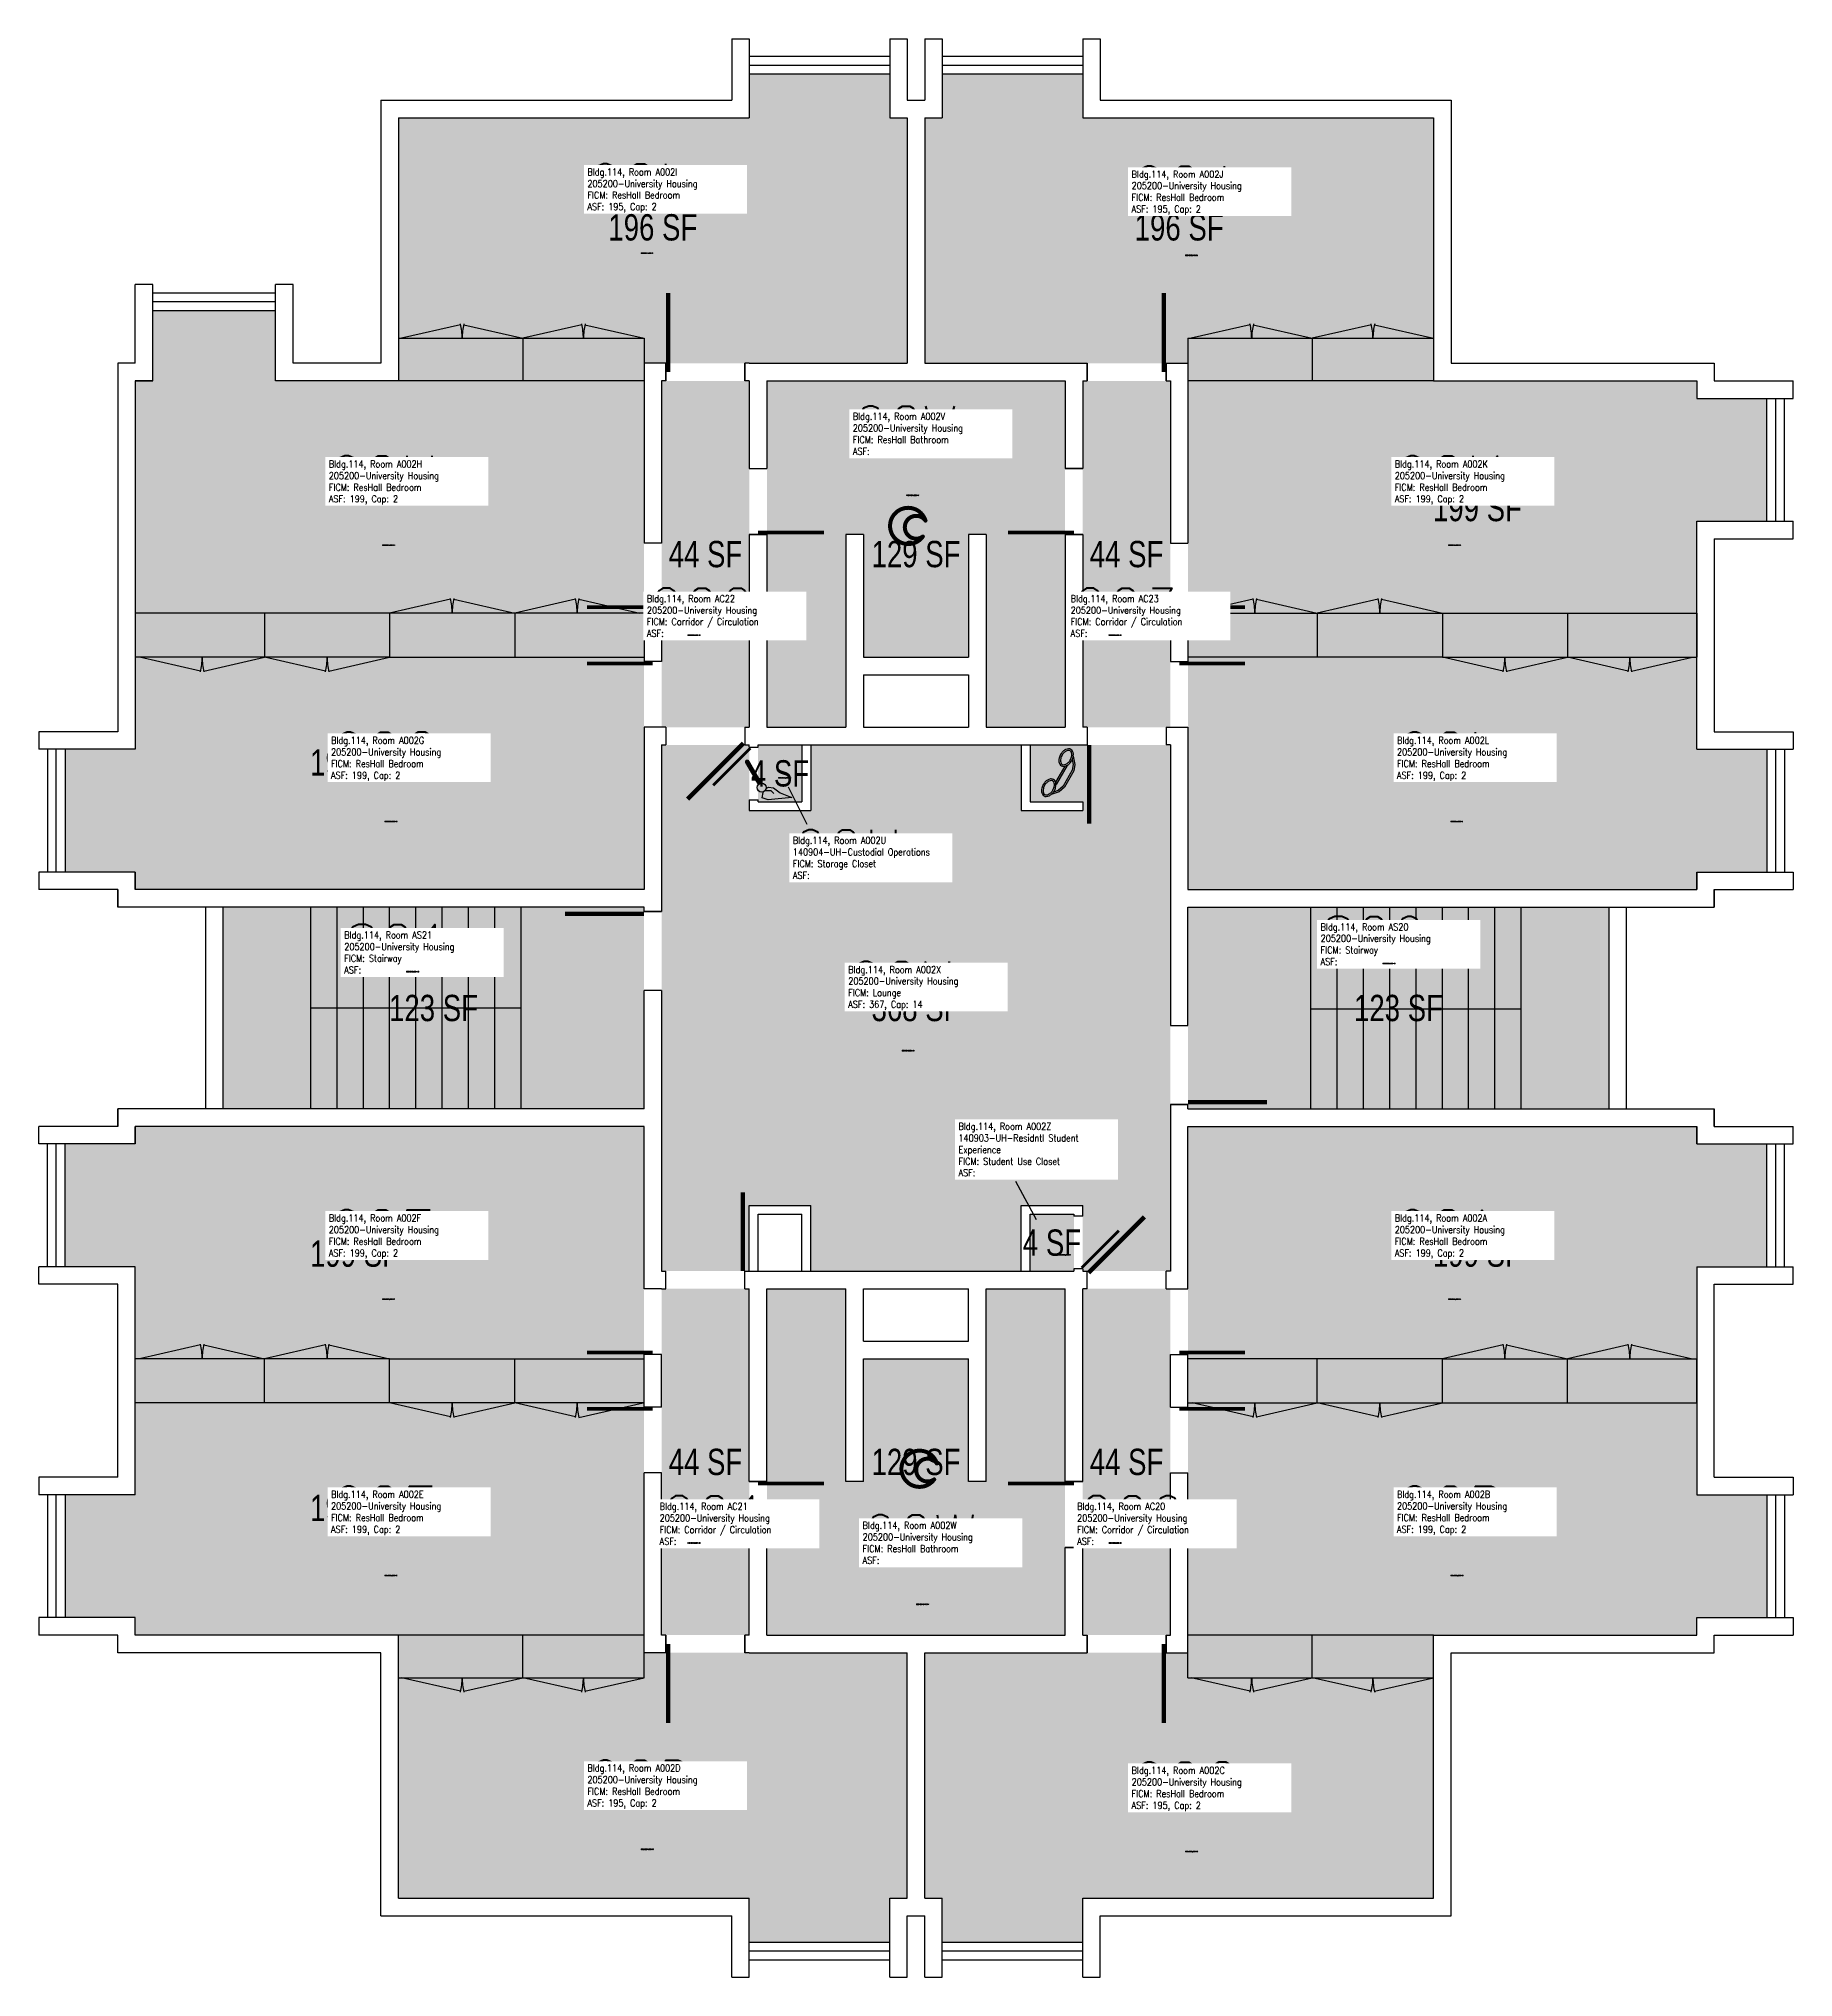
# Model space of a CAD drawing. Header units: inches. Extents: x 0 to 1952, y -32 to 852.
# Drawn here: x 1152 to 1952, y -32 to 852 of the extents above; entities outside this region: 2.
import ezdxf
from ezdxf.enums import TextEntityAlignment as Align

# ---------------------------------------------------------------- set-up
doc = ezdxf.new("R2010")
doc.units = ezdxf.units.IN
doc.header["$LTSCALE"] = 10
doc.header["$MEASUREMENT"] = 0
doc.layers.get('0').update_dxf_attribs({"linetype": 'CONTINUOUS'})
for name, color, linetype in [('A-DOOR', 2, 'CONTINUOUS'), ('A-FLOR', 3, 'CONTINUOUS'), ('A-GLAZ', 1, 'CONTINUOUS'), ('A-GLAZ-SILL', 2, 'CONTINUOUS'), ('A-IDEN-CNUM', 7, 'CONTINUOUS'), ('A-IDEN-ICON', 4, 'CONTINUOUS'), ('A-IDEN-RNUM', 7, 'CONTINUOUS'), ('A-IDEN-SNUM', 4, 'CONTINUOUS'), ('A-IDEN-VNUM', 4, 'CONTINUOUS'), ('A-WALL', 5, 'CONTINUOUS'), ('AREA-TEXT', 3, 'CONTINUOUS'), ('Rooms-Category-Color', 7, 'CONTINUOUS'), ('Rooms-College-Color', 7, 'CONTINUOUS'), ('Rooms-Department-Color', 7, 'CONTINUOUS'), ('Rooms-Division-Color', 7, 'CONTINUOUS'), ('Rooms-Information', 7, 'CONTINUOUS')]:
    doc.layers.add(name, color=color, linetype=linetype)
doc.styles.add('AREA', font='arial.ttf', dxfattribs={"width": 0.75, "height": 12})
doc.styles.add('ROOMSNUMBER', font='txt.shx', dxfattribs={"height": 0.03})
doc.styles.add('ROOMVNUMBER', font='simplex.shx', dxfattribs={"width": 0.85})

msp = doc.modelspace()

# ---------------------------------------------------------------- texts
at = {"layer": 'A-IDEN-CNUM', "style": 'ROOMSNUMBER'}
for s, p in [('CAD #114-A_0002-0I', (1426.64, 754.09)), ('CAD #114-A_0002-0J', (1674.8, 753.06)), ('CAD #114-A_0002-0V', (1547.66, 643.63)), ('CAD #114-A_0002-0H', (1308.72, 620.89)), ('CAD #114-A_0002-0K', (1794.77, 620.89)), ('CAD #114-A_C202-00', (1447.95, 579.85)), ('CAD #114-A_C203-00', (1639.95, 579.85)), ('CAD #114-A_0002-0U', (1489.28, 514.75)), ('CAD #114-A_0002-0G', (1309.74, 494.87)), ('CAD #114-A_0002-0L', (1795.8, 494.87)), ('CAD #114-A_S201-00', (1319.69, 426.39)), ('CAD #114-A_S200-00', (1764.88, 430.14)), ('CAD #114-A_0002-0X', (1545.59, 390.36)), ('CAD #114-A_0002-0Z', (1616.83, 297.23)), ('CAD #114-A_0002-0F', (1308.72, 277.01)), ('CAD #114-A_0002-0A', (1794.77, 277.01)), ('CAD #114-A_C201-00', (1447.95, 165.85)), ('CAD #114-A_C200-00', (1639.95, 165.85)), ('CAD #114-A_0002-0E', (1309.74, 150.99)), ('CAD #114-A_0002-0B', (1795.8, 150.99)), ('CAD #114-A_0002-0W', (1552.14, 137.9)), ('CAD #114-A_0002-0D', (1426.64, 26.16)), ('CAD #114-A_0002-0C', (1674.8, 25.13))]:
    msp.add_text(s, height=0.36, rotation=360, dxfattribs=at).set_placement(p)
at = {"layer": 'A-IDEN-RNUM', "style": 'ROOMSNUMBER'}
for s, p in [('0002-I0', (1426.64, 754.09)), ('0002-J0', (1674.8, 753.06)), ('0002-V0', (1547.66, 643.63)), ('0002-H0', (1308.72, 620.89)), ('0002-K0', (1794.77, 620.89)), ('0C22-00', (1447.95, 579.85)), ('0C23-00', (1639.95, 579.85)), ('0002-U0', (1489.28, 514.75)), ('0002-G0', (1309.74, 494.87)), ('0002-L0', (1795.8, 494.87)), ('0S21-00', (1319.69, 426.39)), ('0S20-00', (1764.88, 430.14)), ('0002-X0', (1545.59, 390.36)), ('0002-Z0', (1616.83, 297.23)), ('0002-F0', (1308.72, 277.01)), ('0002-A0', (1794.77, 277.01)), ('0C21-00', (1447.95, 165.85)), ('0C20-00', (1639.95, 165.85)), ('0002-E0', (1309.74, 150.99)), ('0002-B0', (1795.8, 150.99)), ('0002-W0', (1552.14, 137.9)), ('0002-D0', (1426.64, 26.16)), ('0002-C0', (1674.8, 25.13))]:
    msp.add_text(s, height=0.36, rotation=360, dxfattribs=at).set_placement(p)
at = {"layer": 'A-IDEN-SNUM', "style": 'ROOMSNUMBER'}
for s, p in [('1140A002I0', (1426.64, 754.09)), ('1140A002J0', (1674.8, 753.06)), ('1140A002V0', (1547.66, 643.63)), ('1140A002H0', (1308.72, 620.89)), ('1140A002K0', (1794.77, 620.89)), ('1140AC2200', (1447.95, 579.85)), ('1140AC2300', (1639.95, 579.85)), ('1140A002U0', (1489.28, 514.75)), ('1140A002G0', (1309.74, 494.87)), ('1140A002L0', (1795.8, 494.87)), ('1140AS2100', (1319.69, 426.39)), ('1140AS2000', (1764.88, 430.14)), ('1140A002X0', (1545.59, 390.36)), ('1140A002Z0', (1616.83, 297.23)), ('1140A002F0', (1308.72, 277.01)), ('1140A002A0', (1794.77, 277.01)), ('1140AC2100', (1447.95, 165.85)), ('1140AC2000', (1639.95, 165.85)), ('1140A002E0', (1309.74, 150.99)), ('1140A002B0', (1795.8, 150.99)), ('1140A002W0', (1552.14, 137.9)), ('1140A002D0', (1426.64, 26.16)), ('1140A002C0', (1674.8, 25.13))]:
    msp.add_text(s, height=0.36, rotation=360, dxfattribs=at).set_placement(p)
at = {"layer": 'A-IDEN-VNUM', "style": 'ROOMVNUMBER', "width": 0.85}
for s, p in [('02I', (1402.17, 772.74)), ('02J', (1650.33, 771.72)), ('02V', (1523.19, 662.29)), ('02H', (1284.25, 639.55)), ('02K', (1770.3, 639.55)), ('C22', (1429.31, 579.24)), ('C23', (1622.53, 579.24)), ('02G', (1285.27, 513.52)), ('02L', (1771.33, 513.52)), ('02U', (1495.85, 468.96)), ('S20', (1736.51, 429.53)), ('S21', (1291.31, 425.78)), ('02X', (1521.12, 409.01)), ('02Z', (1571.37, 333.25)), ('02F', (1284.25, 295.67)), ('02A', (1770.3, 295.67)), ('02E', (1285.27, 169.64)), ('C21', (1435.12, 165.24)), ('C20', (1625.5, 165.24)), ('02B', (1771.33, 169.64)), ('02W', (1527.67, 156.56)), ('02D', (1402.17, 44.82)), ('02C', (1650.33, 43.79))]:
    msp.add_text(s, height=22.238, rotation=360, dxfattribs=at).set_placement(p)
at = {"layer": 'AREA-TEXT', "style": 'AREA', "width": 0.75}
for s, p in [('196 SF', (1432, 766)), ('196 SF', (1672, 766)), ('199 SF', (1312, 654)), ('199 SF', (1808, 638)), ('44 SF', (1456, 617)), ('129 SF', (1552, 617)), ('44 SF', (1648, 617)), ('199 SF', (1296, 522)), ('4 SF', (1490, 517)), ('199 SF', (1808, 522)), ('123 SF', (1332, 410)), ('368 SF', (1552, 410)), ('123 SF', (1772, 410)), ('199 SF', (1296, 298)), ('4 SF', (1614, 303)), ('199 SF', (1808, 298)), ('44 SF', (1456, 203)), ('129 SF', (1552, 203)), ('44 SF', (1648, 203)), ('199 SF', (1296, 182)), ('199 SF', (1808, 182)), ('196 SF', (1432, 54)), ('196 SF', (1672, 54))]:
    msp.add_text(s, height=12, dxfattribs=at).set_placement(p, align=Align.MIDDLE_CENTER)

# ---------------------------------------------------------------- blocks, each defined once
blk = doc.blocks.new('CPBATH')
at = {"color": 0, "linetype": 'ByBlock', "const_width": 0.0127}
for points in [[(0.0571, 0.0168, 0.861492), (-0.0551, 0, 1)], [(-0.0551, 0, 0.726902), (0.0487, -0.0337, 1)], [(0.0571, 0.0168, 0.729002), (-0.0084, -0.0042, 1)], [(-0.0084, -0.0042, 0.609468), (0.0487, -0.0337, 1)]]:
    blk.add_lwpolyline(points, format="xyb", dxfattribs=at)
at = {"color": 0, "linetype": 'ByBlock', "const_width": 0.00637}
for points in [[(0.0544, 0.0152, 1), (0.0599, 0.0184, 1)], [(0.0459, -0.0353, 1), (0.0515, -0.0321, 1)]]:
    blk.add_lwpolyline(points, format="xyb", close=True, dxfattribs=at)
blk = doc.blocks.new('CPPHONE')
at = {"color": 0, "linetype": 'ByBlock'}
for p, q in [((0.0096, 0.0252), (-0.0196, -0.0252)), ((0.0169, 0.0279), (-0.0182, -0.0329))]:
    blk.add_line(p, q, dxfattribs=at)
for points in [[(0.0288, 0.0786, 0.139889), (0.0216, 0.0804, 0.107118), (0.0122, 0.0781, 0.079812), (0.0039, 0.0722, 0.067459), (-0.0035, 0.0626, 0.067459), (-0.008, 0.0515, 0.079812), (-0.009, 0.0413, 0.107118), (-0.0064, 0.032, 0.139889), (-0.0012, 0.0267, 0.139889), (0.0061, 0.0248, 0.107118), (0.0155, 0.0272, 0.079812), (0.0238, 0.0331, 0.067459), (0.0312, 0.0426, 0.067459), (0.0357, 0.0538, 0.079812), (0.0367, 0.0639, 0.107118), (0.034, 0.0732, 0.139889)], [(0.0263, 0.0743, 0.139889), (0.0218, 0.0754, 0.107118), (0.0144, 0.0736, 0.079812), (0.0074, 0.0686, 0.067459), (0.0008, 0.0601, 0.067459), (-0.0032, 0.0502, 0.079812), (-0.004, 0.0417, 0.107118), (-0.0019, 0.0344, 0.139889), (0.0013, 0.031, 0.139889), (0.0059, 0.0298, 0.107118), (0.0133, 0.0317, 0.079812), (0.0203, 0.0367, 0.067459), (0.0268, 0.0451, 0.067459), (0.0309, 0.055, 0.079812), (0.0317, 0.0636, 0.107118), (0.0296, 0.0709, 0.139889)], [(-0.0262, -0.0167, 0.139889), (-0.0334, -0.0148, 0.107118), (-0.0428, -0.0172, 0.079812), (-0.0511, -0.0231, 0.067459), (-0.0585, -0.0326, 0.067459), (-0.063, -0.0438, 0.079812), (-0.064, -0.0539, 0.107118), (-0.0614, -0.0632, 0.139889), (-0.0562, -0.0686, 0.139889), (-0.0489, -0.0704, 0.107118), (-0.0395, -0.0681, 0.079812), (-0.0312, -0.0622, 0.067459), (-0.0238, -0.0526, 0.067459), (-0.0193, -0.0415, 0.079812), (-0.0183, -0.0313, 0.107118), (-0.021, -0.022, 0.139889)], [(-0.0287, -0.021, 0.139889), (-0.0332, -0.0198, 0.107118), (-0.0406, -0.0217, 0.079812), (-0.0476, -0.0267, 0.067459), (-0.0542, -0.0351, 0.067459), (-0.0582, -0.045, 0.079812), (-0.059, -0.0536, 0.107118), (-0.0569, -0.0609, 0.139889), (-0.0537, -0.0643, 0.139889), (-0.0491, -0.0654, 0.107118), (-0.0417, -0.0636, 0.079812), (-0.0347, -0.0586, 0.067459), (-0.0282, -0.0501, 0.067459), (-0.0241, -0.0402, 0.079812), (-0.0233, -0.0317, 0.107118), (-0.0254, -0.0244, 0.139889)]]:
    blk.add_lwpolyline(points, format="xyb", close=True, dxfattribs=at)
for points in [[(0.0364, 0.0572), (0.0417, 0.0308), (0.0382, 0.0108), (0.0082, -0.0411), (-0.0083, -0.0558), (-0.0338, -0.0645)], [(0.0334, 0.047), (0.0366, 0.0307), (0.0334, 0.0126), (0.0043, -0.0379), (-0.0109, -0.0514), (-0.0265, -0.0567)]]:
    blk.add_lwpolyline(points, dxfattribs=at)
blk = doc.blocks.new('CPCUST')
at = {"color": 0, "linetype": 'ByBlock'}
for p, q in [((0.0171, -0.0639), (0.02, -0.0466)), ((0.0262, -0.0408), (0.0446, -0.0406)), ((0.0297, -0.0341), (0.0376, -0.0302)), ((0.0376, -0.0302), (0.0533, -0.0324)), ((0.0446, -0.0406), (0.0543, -0.0505)), ((0.0533, -0.0324), (0.0745, -0.0479)), ((0.0745, -0.0479), (0.1117, -0.0625)), ((0.0358, -0.0705), (0.0171, -0.0639)), ((0.1117, -0.0625), (0.0358, -0.0705))]:
    blk.add_line(p, q, dxfattribs=at)
at = {"color": 0, "linetype": 'ByBlock', "const_width": 0.0075}
blk.add_lwpolyline([(-0.0332, 0.0481, 1), (-0.0268, 0.0519, 1)], format="xyb", close=True, dxfattribs=at)
at = {"color": 0, "linetype": 'ByBlock', "const_width": 0.015}
blk.add_lwpolyline([(-0.03, 0.05), (0.01, -0.0193)], dxfattribs=at)
at = {"color": 0, "linetype": 'ByBlock'}
blk.add_circle((0.0158, -0.0313), 0.0141, dxfattribs=at)

# ---------------------------------------------------------------- hatches: boundary and pattern name
at = {"layer": 'Rooms-Category-Color', "true_color": 0x728ef3}
for points in [[(1548, 704), (1428, 704), (1428, 696), (1316, 696), (1316, 816), (1476, 816), (1476, 836), (1540, 836), (1540, 816), (1548, 816)], [(1556, 704), (1676, 704), (1676, 696), (1788, 696), (1788, 816), (1628, 816), (1628, 836), (1564, 836), (1564, 816), (1556, 816)], [(1428, 696), (1260, 696), (1260, 728), (1204, 728), (1204, 696), (1196, 696), (1196, 580), (1428, 580)], [(1484, 696), (1620, 696), (1620, 538), (1584, 538), (1584, 626), (1576, 626), (1576, 570), (1528, 570), (1528, 626), (1520, 626), (1520, 538), (1484, 538)], [(1676, 696), (1908, 696), (1908, 688), (1940, 688), (1940, 632), (1908, 632), (1908, 580), (1676, 580)], [(1428, 464), (1196, 464), (1196, 472), (1164, 472), (1164, 528), (1196, 528), (1196, 580), (1428, 580)], [(1676, 464), (1908, 464), (1908, 472), (1940, 472), (1940, 528), (1908, 528), (1908, 580), (1676, 580)], [(1600, 530), (1504, 530), (1504, 500.01), (1476, 500), (1476, 530), (1436, 530), (1436, 290), (1476, 290), (1476, 320), (1504, 320), (1504, 290), (1600, 290), (1600, 320), (1628, 320), (1628, 290), (1668, 290), (1668, 530), (1630, 530), (1604, 530), (1604, 504), (1628, 504), (1628, 500), (1600, 500)], [(1500, 504), (1480, 504), (1480, 530), (1500, 530)], [(1428, 356), (1196, 356), (1196, 348), (1164, 348), (1164, 292), (1196, 292), (1196, 240), (1428, 240)], [(1676, 356), (1908, 356), (1908, 348), (1940, 348), (1940, 292), (1908, 292), (1908, 240), (1676, 240)], [(1604, 290), (1624, 290), (1624, 316), (1604, 316)], [(1484, 124), (1620, 124), (1620, 282), (1584, 282), (1584, 194), (1576, 194), (1576, 250), (1528, 250), (1528, 194), (1520, 194), (1520, 282), (1484, 282)], [(1428, 124), (1196, 124), (1196, 132), (1164, 132), (1164, 188), (1196, 188), (1196, 240), (1428, 240)], [(1676, 124), (1908, 124), (1908, 132), (1940, 132), (1940, 188), (1908, 188), (1908, 240), (1676, 240)], [(1548, 116), (1428, 116), (1428, 124), (1316, 124), (1316, 4), (1476, 4), (1476, -16), (1540, -16), (1540, 4), (1548, 4)], [(1556, 116), (1676, 116), (1676, 124), (1788, 124), (1788, 4), (1628, 4), (1628, -16), (1564, -16), (1564, 4), (1556, 4)]]:
    msp.add_hatch(color=171, dxfattribs=at).paths.add_polyline_path(points)
at = {"layer": 'Rooms-Category-Color', "true_color": 0xadadad}
for points in [[(1476, 696), (1436, 696), (1436, 538), (1476, 538)], [(1628, 538), (1668, 538), (1668, 696), (1628, 696)], [(1236, 364), (1428, 364), (1428, 456), (1236, 456)], [(1676, 364), (1868, 364), (1868, 456), (1676, 456)], [(1476, 124), (1436, 124), (1436, 282), (1476, 282)], [(1668, 124), (1628, 124), (1628, 282), (1668, 282)]]:
    msp.add_hatch(color=253, dxfattribs=at).paths.add_polyline_path(points)
at = {"layer": 'Rooms-College-Color', "true_color": 0xadadad}
for points in [[(1548, 704), (1428, 704), (1428, 696), (1316, 696), (1316, 816), (1476, 816), (1476, 836), (1540, 836), (1540, 816), (1548, 816)], [(1556, 704), (1676, 704), (1676, 696), (1788, 696), (1788, 816), (1628, 816), (1628, 836), (1564, 836), (1564, 816), (1556, 816)], [(1428, 696), (1260, 696), (1260, 728), (1204, 728), (1204, 696), (1196, 696), (1196, 580), (1428, 580)], [(1476, 696), (1436, 696), (1436, 538), (1476, 538)], [(1484, 696), (1620, 696), (1620, 538), (1584, 538), (1584, 626), (1576, 626), (1576, 570), (1528, 570), (1528, 626), (1520, 626), (1520, 538), (1484, 538)], [(1628, 538), (1668, 538), (1668, 696), (1628, 696)], [(1676, 696), (1908, 696), (1908, 688), (1940, 688), (1940, 632), (1908, 632), (1908, 580), (1676, 580)], [(1428, 464), (1196, 464), (1196, 472), (1164, 472), (1164, 528), (1196, 528), (1196, 580), (1428, 580)], [(1676, 464), (1908, 464), (1908, 472), (1940, 472), (1940, 528), (1908, 528), (1908, 580), (1676, 580)], [(1600, 530), (1504, 530), (1504, 500.01), (1476, 500), (1476, 530), (1436, 530), (1436, 290), (1476, 290), (1476, 320), (1504, 320), (1504, 290), (1600, 290), (1600, 320), (1628, 320), (1628, 290), (1668, 290), (1668, 530), (1630, 530), (1604, 530), (1604, 504), (1628, 504), (1628, 500), (1600, 500)], [(1500, 504), (1480, 504), (1480, 530), (1500, 530)], [(1236, 364), (1428, 364), (1428, 456), (1236, 456)], [(1676, 364), (1868, 364), (1868, 456), (1676, 456)], [(1428, 356), (1196, 356), (1196, 348), (1164, 348), (1164, 292), (1196, 292), (1196, 240), (1428, 240)], [(1676, 356), (1908, 356), (1908, 348), (1940, 348), (1940, 292), (1908, 292), (1908, 240), (1676, 240)], [(1604, 290), (1624, 290), (1624, 316), (1604, 316)], [(1476, 124), (1436, 124), (1436, 282), (1476, 282)], [(1484, 124), (1620, 124), (1620, 282), (1584, 282), (1584, 194), (1576, 194), (1576, 250), (1528, 250), (1528, 194), (1520, 194), (1520, 282), (1484, 282)], [(1668, 124), (1628, 124), (1628, 282), (1668, 282)], [(1428, 124), (1196, 124), (1196, 132), (1164, 132), (1164, 188), (1196, 188), (1196, 240), (1428, 240)], [(1676, 124), (1908, 124), (1908, 132), (1940, 132), (1940, 188), (1908, 188), (1908, 240), (1676, 240)], [(1548, 116), (1428, 116), (1428, 124), (1316, 124), (1316, 4), (1476, 4), (1476, -16), (1540, -16), (1540, 4), (1548, 4)], [(1556, 116), (1676, 116), (1676, 124), (1788, 124), (1788, 4), (1628, 4), (1628, -16), (1564, -16), (1564, 4), (1556, 4)]]:
    msp.add_hatch(color=253, dxfattribs=at).paths.add_polyline_path(points)
at = {"layer": 'Rooms-Department-Color', "true_color": 0x604aed}
for points in [[(1548, 704), (1428, 704), (1428, 696), (1316, 696), (1316, 816), (1476, 816), (1476, 836), (1540, 836), (1540, 816), (1548, 816)], [(1556, 704), (1676, 704), (1676, 696), (1788, 696), (1788, 816), (1628, 816), (1628, 836), (1564, 836), (1564, 816), (1556, 816)], [(1428, 696), (1260, 696), (1260, 728), (1204, 728), (1204, 696), (1196, 696), (1196, 580), (1428, 580)], [(1484, 696), (1620, 696), (1620, 538), (1584, 538), (1584, 626), (1576, 626), (1576, 570), (1528, 570), (1528, 626), (1520, 626), (1520, 538), (1484, 538)], [(1676, 696), (1908, 696), (1908, 688), (1940, 688), (1940, 632), (1908, 632), (1908, 580), (1676, 580)], [(1428, 464), (1196, 464), (1196, 472), (1164, 472), (1164, 528), (1196, 528), (1196, 580), (1428, 580)], [(1676, 464), (1908, 464), (1908, 472), (1940, 472), (1940, 528), (1908, 528), (1908, 580), (1676, 580)], [(1600, 530), (1504, 530), (1504, 500.01), (1476, 500), (1476, 530), (1436, 530), (1436, 290), (1476, 290), (1476, 320), (1504, 320), (1504, 290), (1600, 290), (1600, 320), (1628, 320), (1628, 290), (1668, 290), (1668, 530), (1630, 530), (1604, 530), (1604, 504), (1628, 504), (1628, 500), (1600, 500)], [(1500, 504), (1480, 504), (1480, 530), (1500, 530)], [(1428, 356), (1196, 356), (1196, 348), (1164, 348), (1164, 292), (1196, 292), (1196, 240), (1428, 240)], [(1676, 356), (1908, 356), (1908, 348), (1940, 348), (1940, 292), (1908, 292), (1908, 240), (1676, 240)], [(1604, 290), (1624, 290), (1624, 316), (1604, 316)], [(1484, 124), (1620, 124), (1620, 282), (1584, 282), (1584, 194), (1576, 194), (1576, 250), (1528, 250), (1528, 194), (1520, 194), (1520, 282), (1484, 282)], [(1428, 124), (1196, 124), (1196, 132), (1164, 132), (1164, 188), (1196, 188), (1196, 240), (1428, 240)], [(1676, 124), (1908, 124), (1908, 132), (1940, 132), (1940, 188), (1908, 188), (1908, 240), (1676, 240)], [(1548, 116), (1428, 116), (1428, 124), (1316, 124), (1316, 4), (1476, 4), (1476, -16), (1540, -16), (1540, 4), (1548, 4)], [(1556, 116), (1676, 116), (1676, 124), (1788, 124), (1788, 4), (1628, 4), (1628, -16), (1564, -16), (1564, 4), (1556, 4)]]:
    msp.add_hatch(color=173, dxfattribs=at).paths.add_polyline_path(points)
at = {"layer": 'Rooms-Department-Color', "true_color": 0xacacac}
for points in [[(1476, 696), (1436, 696), (1436, 538), (1476, 538)], [(1628, 538), (1668, 538), (1668, 696), (1628, 696)], [(1236, 364), (1428, 364), (1428, 456), (1236, 456)], [(1676, 364), (1868, 364), (1868, 456), (1676, 456)], [(1476, 124), (1436, 124), (1436, 282), (1476, 282)], [(1668, 124), (1628, 124), (1628, 282), (1668, 282)]]:
    msp.add_hatch(color=253, dxfattribs=at).paths.add_polyline_path(points)
at = {"layer": 'Rooms-Division-Color', "true_color": 0x604aed}
for points in [[(1548, 704), (1428, 704), (1428, 696), (1316, 696), (1316, 816), (1476, 816), (1476, 836), (1540, 836), (1540, 816), (1548, 816)], [(1556, 704), (1676, 704), (1676, 696), (1788, 696), (1788, 816), (1628, 816), (1628, 836), (1564, 836), (1564, 816), (1556, 816)], [(1428, 696), (1260, 696), (1260, 728), (1204, 728), (1204, 696), (1196, 696), (1196, 580), (1428, 580)], [(1484, 696), (1620, 696), (1620, 538), (1584, 538), (1584, 626), (1576, 626), (1576, 570), (1528, 570), (1528, 626), (1520, 626), (1520, 538), (1484, 538)], [(1676, 696), (1908, 696), (1908, 688), (1940, 688), (1940, 632), (1908, 632), (1908, 580), (1676, 580)], [(1428, 464), (1196, 464), (1196, 472), (1164, 472), (1164, 528), (1196, 528), (1196, 580), (1428, 580)], [(1676, 464), (1908, 464), (1908, 472), (1940, 472), (1940, 528), (1908, 528), (1908, 580), (1676, 580)], [(1600, 530), (1504, 530), (1504, 500.01), (1476, 500), (1476, 530), (1436, 530), (1436, 290), (1476, 290), (1476, 320), (1504, 320), (1504, 290), (1600, 290), (1600, 320), (1628, 320), (1628, 290), (1668, 290), (1668, 530), (1630, 530), (1604, 530), (1604, 504), (1628, 504), (1628, 500), (1600, 500)], [(1500, 504), (1480, 504), (1480, 530), (1500, 530)], [(1428, 356), (1196, 356), (1196, 348), (1164, 348), (1164, 292), (1196, 292), (1196, 240), (1428, 240)], [(1676, 356), (1908, 356), (1908, 348), (1940, 348), (1940, 292), (1908, 292), (1908, 240), (1676, 240)], [(1604, 290), (1624, 290), (1624, 316), (1604, 316)], [(1484, 124), (1620, 124), (1620, 282), (1584, 282), (1584, 194), (1576, 194), (1576, 250), (1528, 250), (1528, 194), (1520, 194), (1520, 282), (1484, 282)], [(1428, 124), (1196, 124), (1196, 132), (1164, 132), (1164, 188), (1196, 188), (1196, 240), (1428, 240)], [(1676, 124), (1908, 124), (1908, 132), (1940, 132), (1940, 188), (1908, 188), (1908, 240), (1676, 240)], [(1548, 116), (1428, 116), (1428, 124), (1316, 124), (1316, 4), (1476, 4), (1476, -16), (1540, -16), (1540, 4), (1548, 4)], [(1556, 116), (1676, 116), (1676, 124), (1788, 124), (1788, 4), (1628, 4), (1628, -16), (1564, -16), (1564, 4), (1556, 4)]]:
    msp.add_hatch(color=173, dxfattribs=at).paths.add_polyline_path(points)
at = {"layer": 'Rooms-Division-Color', "true_color": 0xadadad}
for points in [[(1476, 696), (1436, 696), (1436, 538), (1476, 538)], [(1628, 538), (1668, 538), (1668, 696), (1628, 696)], [(1236, 364), (1428, 364), (1428, 456), (1236, 456)], [(1676, 364), (1868, 364), (1868, 456), (1676, 456)], [(1476, 124), (1436, 124), (1436, 282), (1476, 282)], [(1668, 124), (1628, 124), (1628, 282), (1668, 282)]]:
    msp.add_hatch(color=253, dxfattribs=at).paths.add_polyline_path(points)

# ---------------------------------------------------------------- linework, layer by layer
at = {"layer": 'A-DOOR'}
for points in [[(1439, 700, 2, 2, 0), (1439, 736, 0, 0, -0.414214), (1474, 700, 0, 0, -0.814237)], [(1665, 700, 2, 2, 0), (1665, 736, 0, 0, 0.414214), (1630, 700, 0, 0, 0.814237)], [(1480, 626.83, 1.67, 1.67, 0), (1510, 626.83, 0, 0, 0.414214), (1480, 656, 0, 0, 0.814237)], [(1624, 626.83, 1.67, 1.67, 0), (1594, 626.83, 0, 0, -0.414214), (1624, 656, 0, 0, -0.814237)], [(1432, 592.83, 1.67, 1.67, 0), (1402, 592.83, 0, 0, -0.414214), (1432, 622, 0, 0, -0.814237)], [(1672, 592.83, 1.67, 1.67, 0), (1702, 592.83, 0, 0, 0.414214), (1672, 622, 0, 0, 0.814237)], [(1432, 567.17, 1.67, 1.67, 0), (1402, 567.17, 0, 0, 0.414214), (1432, 538, 0, 0, 0.814237)], [(1672, 567.17, 1.67, 1.67, 0), (1702, 567.17, 0, 0, -0.414214), (1672, 538, 0, 0, -0.814237)], [(1473.29, 530.71, 2, 2, 0), (1447.84, 505.25, 0, 0, -0.195255), (1437.79, 530, 0, 0, -0.195255)], [(1631, 530, 2, 2, 0), (1631, 494, 0, 0, 0.414214), (1666, 530, 0, 0, 0.814237)], [(1476.47, 528.53, 1.33, 1.33, 0), (1459.5, 511.56, 0, 0, 0.195255), (1476, 504.86, 0, 0, 0.195255)], [(1428, 453, 2, 2, 0), (1392, 453, 0, 0, 0.414214), (1428, 418, 0, 0, 0.814237)], [(1676, 367, 2, 2, 0), (1712, 367, 0, 0, 0.414214), (1676, 402, 0, 0, 0.814237)], [(1473, 290, 2, 2, 0), (1473, 326, 0, 0, 0.414214), (1438, 290, 0, 0, 0.814237)], [(1627.53, 291.47, 1.33, 1.33, 0), (1644.5, 308.44, 0, 0, 0.195255), (1628, 315.14, 0, 0, 0.195255)], [(1630.71, 289.29, 2, 2, 0), (1656.16, 314.75, 0, 0, -0.195255), (1666.21, 290, 0, 0, -0.195255)], [(1432, 252.83, 1.67, 1.67, 0), (1402, 252.83, 0, 0, -0.414214), (1432, 282, 0, 0, -0.814237)], [(1672, 252.83, 1.67, 1.67, 0), (1702, 252.83, 0, 0, 0.414214), (1672, 282, 0, 0, 0.814237)], [(1432, 227.17, 1.67, 1.67, 0), (1402, 227.17, 0, 0, 0.414214), (1432, 198, 0, 0, 0.814237)], [(1672, 227.17, 1.67, 1.67, 0), (1702, 227.17, 0, 0, -0.414214), (1672, 198, 0, 0, -0.814237)], [(1480, 193.17, 1.67, 1.67, 0), (1510, 193.17, 0, 0, -0.414214), (1480, 164, 0, 0, -0.814237)], [(1624, 193.17, 1.67, 1.67, 0), (1594, 193.17, 0, 0, 0.414214), (1624, 164, 0, 0, 0.814237)], [(1439, 120, 2, 2, 0), (1439, 84, 0, 0, 0.414214), (1474, 120, 0, 0, 0.814237)], [(1665, 120, 2, 2, 0), (1665, 84, 0, 0, -0.414214), (1630, 120, 0, 0, -0.814237)]]:
    msp.add_lwpolyline(points, format="xyseb", dxfattribs=at)
at = {"layer": 'A-FLOR'}
for p, q in [((1344.36, 721.62), (1317.42, 715.4)), ((1345.77, 721.62), (1372.71, 715.4)), ((1399.65, 721.62), (1372.71, 715.4)), ((1401.06, 721.62), (1428, 715.4)), ((1704.36, 721.62), (1677.42, 715.4)), ((1705.77, 721.62), (1732.71, 715.4)), ((1759.65, 721.62), (1732.71, 715.4)), ((1761.06, 721.62), (1788, 715.4)), ((1316, 715.4), (1316, 696)), ((1316, 715.4), (1372.71, 715.4)), ((1317.42, 715.4), (1372.71, 715.4)), ((1372.71, 715.4), (1372.71, 696)), ((1372.71, 715.4), (1428, 715.4)), ((1428, 715.4), (1428, 696)), ((1676, 715.4), (1676, 696)), ((1676, 715.4), (1732.71, 715.4)), ((1677.42, 715.4), (1732.71, 715.4)), ((1732.71, 715.4), (1732.71, 696)), ((1732.71, 715.4), (1788, 715.4)), ((1788, 715.4), (1788, 696)), ((1428, 696), (1316, 696)), ((1788, 696), (1676, 696)), ((1339.77, 596.41), (1312, 590)), ((1341.23, 596.41), (1369, 590)), ((1396.77, 596.41), (1369, 590)), ((1398.23, 596.41), (1426, 590)), ((1705.77, 596.41), (1678, 590)), ((1707.23, 596.41), (1735, 590)), ((1762.77, 596.41), (1735, 590)), ((1764.23, 596.41), (1792, 590)), ((1196, 590), (1196, 570)), ((1312, 590), (1196, 590)), ((1255, 590), (1255, 570)), ((1312, 590), (1312, 570)), ((1369, 590), (1312, 590)), ((1369, 590), (1369, 570)), ((1428, 590), (1369, 590)), ((1426, 590), (1369, 590)), ((1676, 590), (1735, 590)), ((1678, 590), (1735, 590)), ((1735, 590), (1735, 570)), ((1735, 590), (1792, 590)), ((1792, 590), (1792, 570)), ((1792, 590), (1908, 590)), ((1849, 590), (1849, 570)), ((1908, 590), (1908, 570)), ((1312, 570), (1196, 570)), ((1225.77, 563.59), (1198, 570)), ((1227.23, 563.59), (1255, 570)), ((1282.77, 563.59), (1255, 570)), ((1284.23, 563.59), (1312, 570)), ((1312, 570), (1428, 570)), ((1792, 570), (1676, 570)), ((1819.77, 563.59), (1792, 570)), ((1792, 570), (1908, 570)), ((1821.23, 563.59), (1849, 570)), ((1876.77, 563.59), (1849, 570)), ((1878.23, 563.59), (1906, 570)), ((1276, 364), (1276, 456)), ((1288, 364), (1288, 456)), ((1300, 364), (1300, 456)), ((1312, 364), (1312, 456)), ((1324, 364), (1324, 456)), ((1336, 364), (1336, 456)), ((1348, 364), (1348, 456)), ((1360, 364), (1360, 456)), ((1372, 364), (1372, 456)), ((1732, 364), (1732, 455.64)), ((1744, 363.64), (1744, 455.64)), ((1756, 363.64), (1756, 455.64)), ((1768, 363.64), (1768, 455.64)), ((1780, 363.64), (1780, 455.64)), ((1792, 363.64), (1792, 455.64)), ((1804, 363.64), (1804, 455.64)), ((1816, 363.64), (1816, 455.64)), ((1828, 363.64), (1828, 455.64)), ((1276, 410), (1372, 410)), ((1732, 409.64), (1828, 409.64)), ((1225.77, 256.41), (1198, 250)), ((1227.23, 256.41), (1255, 250)), ((1282.77, 256.41), (1255, 250)), ((1284.23, 256.41), (1312, 250)), ((1819.77, 256.41), (1792, 250)), ((1821.23, 256.41), (1849, 250)), ((1876.77, 256.41), (1849, 250)), ((1878.23, 256.41), (1906, 250)), ((1196, 230), (1196, 250)), ((1312, 250), (1196, 250)), ((1255, 230), (1255, 250)), ((1312, 230), (1312, 250)), ((1312, 250), (1428, 250)), ((1369, 230), (1369, 250)), ((1792, 250), (1676, 250)), ((1735, 230), (1735, 250)), ((1792, 230), (1792, 250)), ((1792, 250), (1908, 250)), ((1849, 230), (1849, 250)), ((1908, 230), (1908, 250)), ((1312, 230), (1196, 230)), ((1339.77, 223.59), (1312, 230)), ((1369, 230), (1312, 230)), ((1341.23, 223.59), (1369, 230)), ((1428, 230), (1369, 230)), ((1396.77, 223.59), (1369, 230)), ((1426, 230), (1369, 230)), ((1398.32, 223.23), (1427.63, 230)), ((1676, 230), (1735, 230)), ((1705.77, 223.59), (1678, 230)), ((1678, 230), (1735, 230)), ((1707.23, 223.59), (1735, 230)), ((1762.77, 223.59), (1735, 230)), ((1735, 230), (1792, 230)), ((1764.23, 223.59), (1792, 230)), ((1792, 230), (1908, 230)), ((1316, 104.6), (1316, 124)), ((1428, 124), (1316, 124)), ((1372.71, 104.6), (1372.71, 124)), ((1428, 104.6), (1428, 124)), ((1676, 104.6), (1676, 124)), ((1788, 124), (1676, 124)), ((1732.71, 104.6), (1732.71, 124)), ((1788, 104.6), (1788, 124)), ((1316, 104.6), (1372.71, 104.6)), ((1344.36, 98.38), (1317.42, 104.6)), ((1317.42, 104.6), (1372.71, 104.6)), ((1345.77, 98.38), (1372.71, 104.6)), ((1399.65, 98.38), (1372.71, 104.6)), ((1372.71, 104.6), (1428, 104.6)), ((1401.06, 98.38), (1428, 104.6)), ((1676, 104.6), (1732.71, 104.6)), ((1704.36, 98.38), (1677.42, 104.6)), ((1677.42, 104.6), (1732.71, 104.6)), ((1705.77, 98.38), (1732.71, 104.6)), ((1759.65, 98.38), (1732.71, 104.6)), ((1732.71, 104.6), (1788, 104.6)), ((1761.06, 98.38), (1788, 104.6))]:
    msp.add_line(p, q, dxfattribs=at)
for centre, radius, start, end in [((1317.42, 715.4), 27.64, 0, 13.7374), ((1372.71, 715.4), 27.64, 166.2626, 180), ((1372.71, 715.4), 27.64, 0, 13.7374), ((1428, 715.4), 27.64, 166.2626, 180), ((1677.42, 715.4), 27.64, 0, 13.7374), ((1732.71, 715.4), 27.64, 166.2626, 180), ((1732.71, 715.4), 27.64, 0, 13.7374), ((1788, 715.4), 27.64, 166.2626, 180), ((1312, 590), 28.5, 0, 13.7374), ((1369, 590), 28.5, 166.2626, 180), ((1369, 590), 28.5, 0, 13.7374), ((1426, 590), 28.5, 166.2626, 180), ((1678, 590), 28.5, 0, 13.7374), ((1735, 590), 28.5, 166.2626, 180), ((1735, 590), 28.5, 0, 13.7374), ((1792, 590), 28.5, 166.2626, 180), ((1198, 570), 28.5, 346.2626, 0), ((1255, 570), 28.5, 180, 193.7374), ((1255, 570), 28.5, 346.2626, 0), ((1312, 570), 28.5, 180, 193.7374), ((1792, 570), 28.5, 346.2626, 0), ((1849, 570), 28.5, 180, 193.7374), ((1849, 570), 28.5, 346.2626, 0), ((1906, 570), 28.5, 180, 193.7374), ((1198, 250), 28.5, 0, 13.7374), ((1255, 250), 28.5, 166.2626, 180), ((1255, 250), 28.5, 0, 13.7374), ((1312, 250), 28.5, 166.2626, 180), ((1792, 250), 28.5, 0, 13.7374), ((1849, 250), 28.5, 166.2626, 180), ((1849, 250), 28.5, 0, 13.7374), ((1906, 250), 28.5, 166.2626, 180), ((1312, 230), 28.5, 346.2626, 0), ((1369, 230), 28.5, 180, 193.7374), ((1369, 230), 28.5, 346.2626, 0), ((1426, 230), 28.5, 180, 193.7374), ((1678, 230), 28.5, 346.2626, 0), ((1735, 230), 28.5, 180, 193.7374), ((1735, 230), 28.5, 346.2626, 0), ((1792, 230), 28.5, 180, 193.7374), ((1317.42, 104.6), 27.64, 346.2626, 0), ((1372.71, 104.6), 27.64, 180, 193.7374), ((1372.71, 104.6), 27.64, 346.2626, 0), ((1428, 104.6), 27.64, 180, 193.7374), ((1677.42, 104.6), 27.64, 346.2626, 0), ((1732.71, 104.6), 27.64, 180, 193.7374), ((1732.71, 104.6), 27.64, 346.2626, 0), ((1788, 104.6), 27.64, 180, 193.7374)]:
    msp.add_arc(centre, radius, start, end, dxfattribs=at)
at = {"layer": 'A-GLAZ'}
for p, q in [((1476, 840), (1540, 840)), ((1564, 840), (1628, 840)), ((1260, 732), (1204, 732)), ((1944, 632), (1944, 688)), ((1160, 472), (1160, 528)), ((1944, 472), (1944, 528)), ((1160, 292), (1160, 348)), ((1944, 292), (1944, 348)), ((1160, 132), (1160, 188)), ((1944, 132), (1944, 188)), ((1476, -20), (1540, -20)), ((1564, -20), (1628, -20))]:
    msp.add_line(p, q, dxfattribs=at)
at = {"layer": 'A-GLAZ-SILL'}
for p, q in [((1476, 844), (1540, 844)), ((1564, 844), (1628, 844)), ((1476, 836), (1540, 836)), ((1564, 836), (1628, 836)), ((1260, 736), (1204, 736)), ((1260, 728), (1204, 728)), ((1940, 632), (1940, 688)), ((1948, 632), (1948, 688)), ((1156, 528), (1156, 472)), ((1164, 528), (1164, 472)), ((1940, 528), (1940, 472)), ((1948, 528), (1948, 472)), ((1156, 292), (1156, 348)), ((1164, 292), (1164, 348)), ((1940, 292), (1940, 348)), ((1948, 292), (1948, 348)), ((1156, 188), (1156, 132)), ((1164, 188), (1164, 132)), ((1940, 188), (1940, 132)), ((1948, 188), (1948, 132)), ((1476, -16), (1540, -16)), ((1564, -16), (1628, -16)), ((1476, -24), (1540, -24)), ((1564, -24), (1628, -24))]:
    msp.add_line(p, q, dxfattribs=at)
at = {"layer": 'A-IDEN-VNUM'}
for points in [[(1502.41, 493.69), (1493.92, 510.65)], [(1597.42, 330.99), (1606.81, 313.54)]]:
    msp.add_lwpolyline(points, dxfattribs=at)
at = {"layer": 'A-WALL'}
for p, q in [((1468, 852), (1468, 824)), ((1468, 852), (1476, 852)), ((1476, 852), (1476, 816)), ((1540, 852), (1548, 852)), ((1540, 852), (1540, 816)), ((1548, 852), (1548, 824)), ((1556, 852), (1556, 824)), ((1556, 852), (1564, 852)), ((1564, 852), (1564, 816)), ((1628, 852), (1628, 816)), ((1628, 852), (1636, 852)), ((1636, 852), (1636, 824)), ((1308, 824), (1468, 824)), ((1308, 824), (1308, 704)), ((1548, 824), (1556, 824)), ((1636, 824), (1796, 824)), ((1796, 824), (1796, 704)), ((1316, 816), (1476, 816)), ((1316, 816), (1316, 696)), ((1540, 816), (1548, 816)), ((1548, 816), (1548, 704)), ((1556, 816), (1556, 704)), ((1556, 816), (1564, 816)), ((1628, 816), (1788, 816)), ((1788, 816), (1788, 696)), ((1196, 704), (1196, 740)), ((1204, 740), (1196, 740)), ((1204, 696), (1204, 740)), ((1260, 696), (1260, 740)), ((1268, 740), (1260, 740)), ((1268, 704), (1268, 740)), ((1188, 704), (1188, 536)), ((1196, 704), (1188, 704)), ((1308, 704), (1268, 704)), ((1436, 704), (1428, 704)), ((1428, 704), (1428, 622)), ((1438, 704), (1436, 704)), ((1438, 704), (1438, 696)), ((1438, 696), (1438, 704)), ((1474, 704), (1474, 696)), ((1476, 704), (1474, 704)), ((1474, 696), (1474, 704)), ((1476, 704), (1548, 704)), ((1556, 704), (1628, 704)), ((1628, 704), (1630, 704)), ((1630, 704), (1630, 696)), ((1630, 696), (1630, 704)), ((1666, 704), (1666, 696)), ((1666, 704), (1668, 704)), ((1666, 696), (1666, 704)), ((1668, 704), (1676, 704)), ((1676, 704), (1676, 622)), ((1796, 704), (1916, 704)), ((1796, 704), (1916, 704)), ((1916, 704), (1916, 696)), ((1196, 696), (1196, 528)), ((1196, 696), (1204, 696)), ((1204, 696), (1196, 696)), ((1316, 696), (1260, 696)), ((1436, 696), (1436, 622)), ((1438, 696), (1436, 696)), ((1476, 696), (1474, 696)), ((1476, 696), (1476, 656)), ((1484, 696), (1620, 696)), ((1484, 696), (1484, 656)), ((1620, 696), (1620, 656)), ((1628, 696), (1628, 656)), ((1628, 696), (1630, 696)), ((1666, 696), (1668, 696)), ((1668, 696), (1668, 622)), ((1788, 696), (1908, 696)), ((1788, 696), (1908, 696)), ((1908, 696), (1908, 688)), ((1916, 696), (1952, 696)), ((1952, 688), (1952, 696)), ((1908, 688), (1952, 688)), ((1476, 656), (1484, 656)), ((1476, 656), (1484, 656)), ((1620, 656), (1628, 656)), ((1628, 656), (1620, 656)), ((1908, 632), (1952, 632)), ((1908, 528), (1908, 632)), ((1952, 624), (1952, 632)), ((1436, 622), (1428, 622)), ((1436, 622), (1428, 622)), ((1476, 626), (1476, 538)), ((1484, 626), (1476, 626)), ((1476, 626), (1484, 626)), ((1484, 626), (1484, 538)), ((1520, 626), (1520, 538)), ((1528, 626), (1520, 626)), ((1528, 626), (1528, 570)), ((1576, 626), (1576, 570)), ((1584, 626), (1576, 626)), ((1584, 626), (1584, 538)), ((1620, 626), (1620, 538)), ((1620, 626), (1628, 626)), ((1628, 626), (1620, 626)), ((1628, 626), (1628, 538)), ((1668, 622), (1676, 622)), ((1668, 622), (1676, 622)), ((1916, 624), (1952, 624)), ((1916, 624), (1916, 536)), ((1428, 592), (1428, 568)), ((1436, 592), (1428, 592)), ((1436, 592), (1428, 592)), ((1436, 592), (1436, 568)), ((1668, 592), (1676, 592)), ((1668, 592), (1668, 568)), ((1668, 592), (1676, 592)), ((1676, 592), (1676, 568)), ((1436, 568), (1428, 568)), ((1436, 568), (1428, 568)), ((1528, 570), (1576, 570)), ((1668, 568), (1676, 568)), ((1668, 568), (1676, 568)), ((1528, 562), (1576, 562)), ((1528, 562), (1528, 538)), ((1576, 562), (1576, 538)), ((1188, 536), (1152, 536)), ((1152, 536), (1152, 528)), ((1428, 538), (1428, 464)), ((1436, 538), (1428, 538)), ((1438, 538), (1428, 538)), ((1438, 538), (1438, 530)), ((1474, 538), (1474, 530)), ((1474, 538), (1476, 538)), ((1484, 538), (1520, 538)), ((1528, 538), (1576, 538)), ((1584, 538), (1620, 538)), ((1630, 538), (1628, 538)), ((1630, 538), (1630, 530)), ((1666, 538), (1676, 538)), ((1666, 538), (1666, 530)), ((1668, 538), (1676, 538)), ((1676, 538), (1676, 464)), ((1916, 536), (1952, 536)), ((1952, 536), (1952, 528)), ((1196, 528), (1152, 528)), ((1436, 530), (1436, 454)), ((1436, 530), (1438, 530)), ((1474, 530), (1476, 530)), ((1476, 529), (1476, 530)), ((1476, 529), (1480, 529)), ((1480, 529), (1480, 530)), ((1480, 530), (1630, 530)), ((1500, 530), (1500, 504)), ((1504, 530), (1504, 500)), ((1600, 530), (1600, 500)), ((1604, 530), (1604, 504)), ((1668, 530), (1666, 530)), ((1668, 530), (1668, 402)), ((1908, 528), (1952, 528)), ((1476, 505), (1476, 500)), ((1476, 505), (1480, 505)), ((1480, 504), (1480, 505)), ((1480, 504), (1500, 504)), ((1604, 504), (1628, 504)), ((1628, 504), (1628, 500)), ((1476, 500), (1504, 500)), ((1600, 500), (1628, 500)), ((1196, 472), (1152, 472)), ((1152, 472), (1152, 464)), ((1196, 464), (1196, 472)), ((1196, 472), (1196, 464)), ((1196, 464), (1196, 472)), ((1196, 472), (1196, 464)), ((1908, 464), (1908, 472)), ((1908, 472), (1908, 464)), ((1908, 464), (1908, 472)), ((1908, 472), (1952, 472)), ((1952, 472), (1952, 464)), ((1188, 464), (1152, 464)), ((1188, 456), (1188, 464)), ((1188, 464), (1188, 456)), ((1188, 456), (1188, 464)), ((1188, 464), (1188, 456)), ((1428, 464), (1196, 464)), ((1676, 464), (1908, 464)), ((1916, 456), (1916, 464)), ((1916, 464), (1916, 456)), ((1916, 456), (1916, 464)), ((1916, 464), (1952, 464)), ((1428, 456), (1188, 456)), ((1228, 456), (1228, 364)), ((1236, 456), (1236, 364)), ((1428, 454), (1428, 456)), ((1428, 454), (1436, 454)), ((1436, 454), (1428, 454)), ((1676, 456), (1916, 456)), ((1676, 402), (1676, 456)), ((1868, 364), (1868, 456)), ((1876, 364), (1876, 456)), ((1428, 364), (1428, 418)), ((1436, 418), (1428, 418)), ((1436, 418), (1436, 290)), ((1668, 402), (1676, 402)), ((1428, 364), (1188, 364)), ((1188, 364), (1188, 356)), ((1188, 356), (1188, 364)), ((1188, 364), (1188, 356)), ((1188, 356), (1188, 364)), ((1676, 366), (1668, 366)), ((1668, 366), (1676, 366)), ((1668, 366), (1668, 290)), ((1676, 364), (1676, 366)), ((1676, 364), (1916, 364)), ((1916, 364), (1916, 356)), ((1916, 356), (1916, 364)), ((1916, 364), (1916, 356)), ((1188, 356), (1152, 356)), ((1152, 348), (1152, 356)), ((1428, 356), (1196, 356)), ((1196, 356), (1196, 348)), ((1196, 348), (1196, 356)), ((1196, 356), (1196, 348)), ((1196, 348), (1196, 356)), ((1428, 282), (1428, 356)), ((1676, 282), (1676, 356)), ((1676, 356), (1908, 356)), ((1908, 356), (1908, 348)), ((1908, 348), (1908, 356)), ((1908, 356), (1908, 348)), ((1916, 356), (1952, 356)), ((1952, 348), (1952, 356)), ((1196, 348), (1152, 348)), ((1908, 348), (1952, 348)), ((1476, 290), (1476, 320)), ((1476, 320), (1504, 320)), ((1504, 290), (1504, 320)), ((1600, 290), (1600, 320)), ((1600, 320), (1628, 320)), ((1628, 315), (1628, 320)), ((1480, 290), (1480, 316)), ((1480, 316), (1500, 316)), ((1500, 290), (1500, 316)), ((1604, 290), (1604, 316)), ((1604, 316), (1624, 316)), ((1624, 316), (1624, 315)), ((1628, 315), (1624, 315)), ((1196, 292), (1152, 292)), ((1152, 284), (1152, 292)), ((1196, 188), (1196, 292)), ((1908, 292), (1952, 292)), ((1908, 292), (1908, 188)), ((1952, 284), (1952, 292)), ((1188, 284), (1152, 284)), ((1188, 196), (1188, 284)), ((1436, 290), (1438, 290)), ((1438, 282), (1438, 290)), ((1474, 290), (1624, 290)), ((1474, 282), (1474, 290)), ((1628, 291), (1624, 291)), ((1624, 291), (1624, 290)), ((1628, 291), (1628, 290)), ((1628, 290), (1630, 290)), ((1630, 282), (1630, 290)), ((1668, 290), (1666, 290)), ((1666, 282), (1666, 290)), ((1916, 284), (1952, 284)), ((1916, 196), (1916, 284)), ((1436, 282), (1428, 282)), ((1436, 282), (1428, 282)), ((1436, 282), (1438, 282)), ((1474, 282), (1476, 282)), ((1476, 194), (1476, 282)), ((1484, 194), (1484, 282)), ((1484, 282), (1520, 282)), ((1520, 194), (1520, 282)), ((1528, 282), (1576, 282)), ((1528, 258), (1528, 282)), ((1576, 258), (1576, 282)), ((1584, 194), (1584, 282)), ((1584, 282), (1620, 282)), ((1620, 194), (1620, 282)), ((1628, 194), (1628, 282)), ((1630, 282), (1628, 282)), ((1666, 282), (1676, 282)), ((1668, 282), (1676, 282)), ((1528, 258), (1576, 258)), ((1428, 228), (1428, 252)), ((1436, 252), (1428, 252)), ((1436, 252), (1428, 252)), ((1436, 228), (1436, 252)), ((1528, 194), (1528, 250)), ((1528, 250), (1576, 250)), ((1576, 194), (1576, 250)), ((1668, 252), (1676, 252)), ((1668, 228), (1668, 252)), ((1668, 252), (1676, 252)), ((1676, 228), (1676, 252)), ((1436, 228), (1428, 228)), ((1436, 228), (1428, 228)), ((1668, 228), (1676, 228)), ((1668, 228), (1676, 228)), ((1188, 196), (1152, 196)), ((1152, 196), (1152, 188)), ((1428, 116), (1428, 198)), ((1436, 198), (1428, 198)), ((1436, 198), (1428, 198)), ((1436, 124), (1436, 198)), ((1668, 124), (1668, 198)), ((1668, 198), (1676, 198)), ((1668, 198), (1676, 198)), ((1676, 116), (1676, 198)), ((1916, 196), (1952, 196)), ((1952, 196), (1952, 188)), ((1196, 188), (1152, 188)), ((1484, 194), (1476, 194)), ((1476, 194), (1484, 194)), ((1528, 194), (1520, 194)), ((1584, 194), (1576, 194)), ((1620, 194), (1628, 194)), ((1628, 194), (1620, 194)), ((1908, 188), (1952, 188)), ((1476, 124), (1476, 164)), ((1476, 164), (1484, 164)), ((1476, 164), (1484, 164)), ((1484, 124), (1484, 164)), ((1620, 124), (1620, 164)), ((1620, 164), (1628, 164)), ((1628, 164), (1620, 164)), ((1628, 124), (1628, 164)), ((1196, 132), (1152, 132)), ((1152, 132), (1152, 124)), ((1188, 124), (1152, 124)), ((1188, 116), (1188, 124)), ((1196, 124), (1196, 132)), ((1316, 124), (1196, 124)), ((1316, 4), (1316, 124)), ((1438, 124), (1436, 124)), ((1438, 116), (1438, 124)), ((1438, 124), (1438, 116)), ((1474, 116), (1474, 124)), ((1476, 124), (1474, 124)), ((1474, 124), (1474, 116)), ((1484, 124), (1620, 124)), ((1628, 124), (1630, 124)), ((1630, 116), (1630, 124)), ((1630, 124), (1630, 116)), ((1666, 116), (1666, 124)), ((1666, 124), (1668, 124)), ((1666, 124), (1666, 116)), ((1788, 124), (1908, 124)), ((1788, 4), (1788, 124)), ((1788, 124), (1908, 124)), ((1908, 124), (1908, 132)), ((1908, 132), (1952, 132)), ((1916, 116), (1916, 124)), ((1916, 124), (1952, 124)), ((1952, 132), (1952, 124)), ((1308, 116), (1188, 116)), ((1308, -4), (1308, 116)), ((1436, 116), (1428, 116)), ((1438, 116), (1436, 116)), ((1476, 116), (1474, 116)), ((1476, 116), (1548, 116)), ((1548, 4), (1548, 116)), ((1556, 116), (1628, 116)), ((1556, 4), (1556, 116)), ((1628, 116), (1630, 116)), ((1666, 116), (1668, 116)), ((1668, 116), (1676, 116)), ((1796, 116), (1916, 116)), ((1796, -4), (1796, 116)), ((1796, 116), (1916, 116)), ((0, 0), (1, 0)), ((0, 0), (1, 0)), ((1316, 4), (1476, 4)), ((1476, -32), (1476, 4)), ((1540, -32), (1540, 4)), ((1540, 4), (1548, 4)), ((1556, 4), (1564, 4)), ((1564, -32), (1564, 4)), ((1628, -32), (1628, 4)), ((1628, 4), (1788, 4)), ((1308, -4), (1468, -4)), ((1468, -32), (1468, -4)), ((1548, -32), (1548, -4)), ((1548, -4), (1556, -4)), ((1556, -32), (1556, -4)), ((1636, -4), (1796, -4)), ((1636, -32), (1636, -4)), ((1468, -32), (1476, -32)), ((1540, -32), (1548, -32)), ((1556, -32), (1564, -32)), ((1628, -32), (1636, -32))]:
    msp.add_line(p, q, dxfattribs=at)

# ---------------------------------------------------------------- block references
at = {"layer": 'A-IDEN-ICON', "xscale": 144, "yscale": 144, "zscale": 144}
for name, p in [('CPBATH', (1548.11, 629.84)), ('CPCUST', (1479.37, 515.03, 0.04)), ('CPPHONE', (1618.46, 516.6, 0.04)), ('CPBATH', (1553.29, 199.88))]:
    msp.add_blockref(name, p, dxfattribs=at)

msp.set_redraw_order([(e.dxf.handle, doc.entitydb.next_handle()) for e in msp.query("TEXT MTEXT ATTDEF DIMENSION ARC_DIMENSION")])  # texts and dimensions are drawn at this point

# ---------------------------------------------------------------- next in the draw order: texts
at = {"layer": 'Rooms-Information', "char_height": 3.1768, "width": 71.1604, "attachment_point": 7, "style": 'ROOMVNUMBER', "bg_fill": 3, "box_fill_scale": 1.5, "bg_fill_color": 256, "bg_fill_true_color": 13158600, "bg_fill_transparency": 0}
for s, insert in [('Bldg.114, Room A002I^M^J205200-University Housing^M^JFICM: ResHall Bedroom^M^JASF: 195, Cap: 2', (1402.17, 772.74)), ('Bldg.114, Room A002J^M^J205200-University Housing^M^JFICM: ResHall Bedroom^M^JASF: 195, Cap: 2', (1650.33, 771.72)), ('Bldg.114, Room A002V^M^J205200-University Housing^M^JFICM: ResHall Bathroom^M^JASF: ', (1523.19, 662.29)), ('Bldg.114, Room A002H^M^J205200-University Housing^M^JFICM: ResHall Bedroom^M^JASF: 199, Cap: 2', (1284.25, 639.55)), ('Bldg.114, Room A002K^M^J205200-University Housing^M^JFICM: ResHall Bedroom^M^JASF: 199, Cap: 2', (1770.3, 639.55)), ('Bldg.114, Room AC22^M^J205200-University Housing^M^JFICM: Corridor / Circulation^M^JASF: ', (1429.31, 579.24)), ('Bldg.114, Room AC23^M^J205200-University Housing^M^JFICM: Corridor / Circulation^M^JASF: ', (1622.53, 579.24)), ('Bldg.114, Room A002G^M^J205200-University Housing^M^JFICM: ResHall Bedroom^M^JASF: 199, Cap: 2', (1285.27, 513.52)), ('Bldg.114, Room A002L^M^J205200-University Housing^M^JFICM: ResHall Bedroom^M^JASF: 199, Cap: 2', (1771.33, 513.52)), ('Bldg.114, Room A002U^M^J140904-UH-Custodial Operations^M^JFICM: Storage Closet^M^JASF: ', (1495.85, 468.96)), ('Bldg.114, Room AS21^M^J205200-University Housing^M^JFICM: Stairway^M^JASF: ', (1291.31, 425.78)), ('Bldg.114, Room AS20^M^J205200-University Housing^M^JFICM: Stairway^M^JASF: ', (1736.51, 429.53)), ('Bldg.114, Room A002X^M^J205200-University Housing^M^JFICM: Lounge^M^JASF: 367, Cap: 14', (1521.12, 409.01)), ('Bldg.114, Room A002Z^M^J140903-UH-Residntl Student Experience^M^JFICM: Student Use Closet^M^JASF: ', (1571.37, 333.25)), ('Bldg.114, Room A002F^M^J205200-University Housing^M^JFICM: ResHall Bedroom^M^JASF: 199, Cap: 2', (1284.25, 295.67)), ('Bldg.114, Room A002A^M^J205200-University Housing^M^JFICM: ResHall Bedroom^M^JASF: 199, Cap: 2', (1770.3, 295.67)), ('Bldg.114, Room A002E^M^J205200-University Housing^M^JFICM: ResHall Bedroom^M^JASF: 199, Cap: 2', (1285.27, 169.64)), ('Bldg.114, Room AC21^M^J205200-University Housing^M^JFICM: Corridor / Circulation^M^JASF: ', (1435.12, 165.24)), ('Bldg.114, Room AC20^M^J205200-University Housing^M^JFICM: Corridor / Circulation^M^JASF: ', (1625.5, 165.24)), ('Bldg.114, Room A002B^M^J205200-University Housing^M^JFICM: ResHall Bedroom^M^JASF: 199, Cap: 2', (1771.33, 169.64)), ('Bldg.114, Room A002W^M^J205200-University Housing^M^JFICM: ResHall Bathroom^M^JASF: ', (1527.67, 156.56)), ('Bldg.114, Room A002D^M^J205200-University Housing^M^JFICM: ResHall Bedroom^M^JASF: 195, Cap: 2', (1402.17, 44.82)), ('Bldg.114, Room A002C^M^J205200-University Housing^M^JFICM: ResHall Bedroom^M^JASF: 195, Cap: 2', (1650.33, 43.79))]:
    msp.add_mtext(s, dxfattribs=dict(at, insert=insert))

doc.saveas('drawing.dxf')
